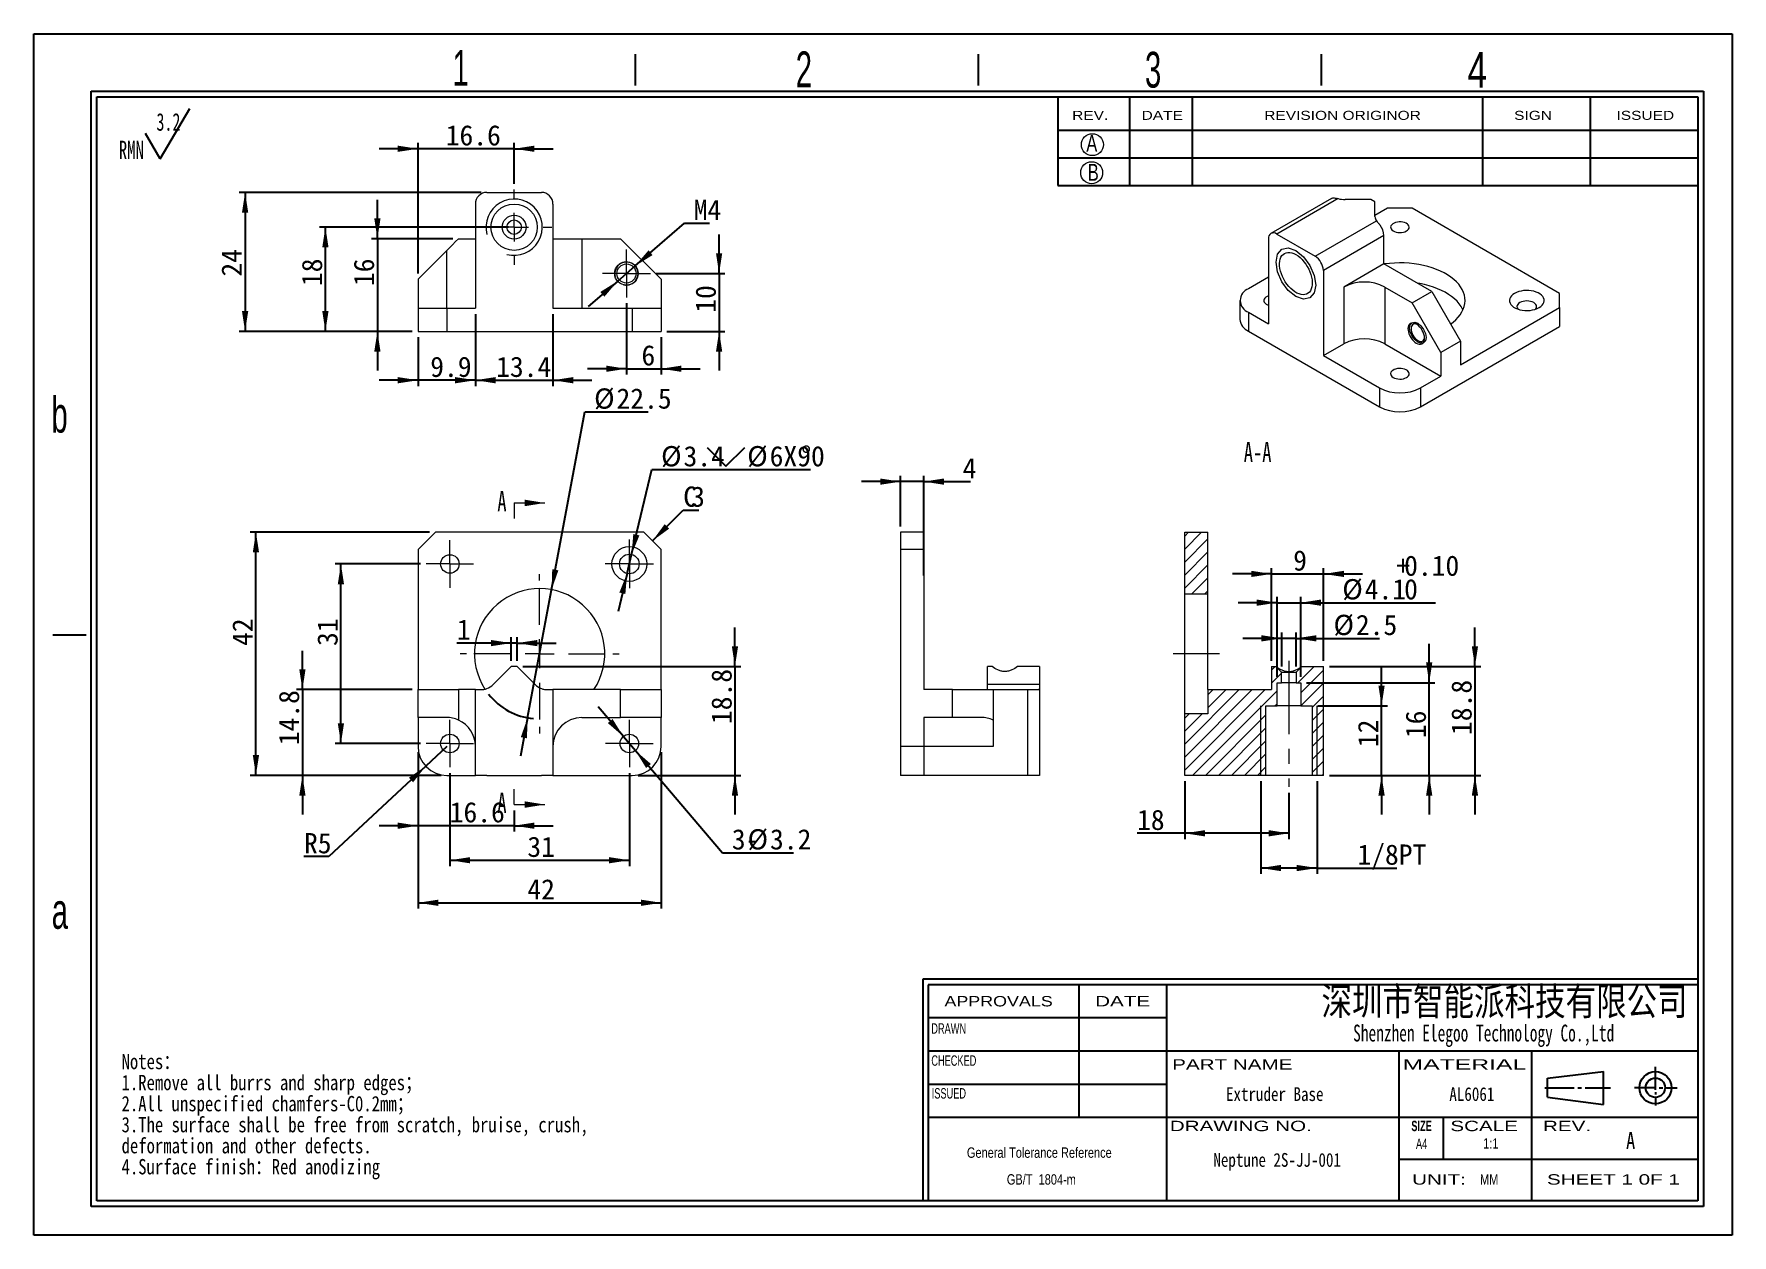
# Model space of a CAD drawing. Header units: millimetres. Extents: x 2 to 295, y 1 to 209.
import ezdxf

# ---------------------------------------------------------------- set-up
doc = ezdxf.new("R2010")
doc.units = ezdxf.units.MM
doc.linetypes.add('CENTER', pattern=[10.16, 6.35, -1.27, 1.27, -1.27])
doc.linetypes.add('CENTERX2', pattern=[20.32, 12.7, -2.54, 2.54, -2.54])
doc.layers.add('DIM', color=5, linetype='Continuous')
doc.layers.add('SLD-0', color=179, linetype='Continuous')
doc.layers.add('中心线', color=1, linetype='CENTER', lineweight=15)
doc.styles.add('SLDTEXTSTYLE0', font='SIMSUN.TTC', dxfattribs={"width": 0.8})
doc.styles.add('SLDTEXTSTYLE1', font='ARIAL.TTF', dxfattribs={"width": 0.7584})
doc.styles.add('SLDTEXTSTYLE10', font='ARIAL.TTF', dxfattribs={"width": 1.2324})
doc.styles.add('SLDTEXTSTYLE11', font='ARIAL.TTF', dxfattribs={"width": 1.7064})
doc.styles.add('SLDTEXTSTYLE12', font='SIMKAI.TTF', dxfattribs={"width": 0.67})
doc.styles.add('SLDTEXTSTYLE13', font='SIMSUN.TTC', dxfattribs={"width": 0.8, "bigfont": 'bigfont'})
doc.styles.add('SLDTEXTSTYLE14', font='SIMSUN.TTC')
doc.styles.add('SLDTEXTSTYLE15', font='仿宋_GB2312', dxfattribs={"width": 0.67})
doc.styles.add('SLDTEXTSTYLE2', font='SIMSUN.TTC', dxfattribs={"width": 0.8})
doc.styles.add('SLDTEXTSTYLE3', font='SIMSUN.TTC', dxfattribs={"width": 0.8, "bigfont": 'bigfont'})
doc.styles.add('SLDTEXTSTYLE4', font='SIMSUN.TTC', dxfattribs={"width": 0.67})
doc.styles.add('SLDTEXTSTYLE5', font='ARIAL.TTF', dxfattribs={"width": 0.63516})
doc.styles.add('SLDTEXTSTYLE6', font='GOTHIC.TTF', dxfattribs={"width": 0.7304})
doc.styles.add('SLDTEXTSTYLE7', font='GOTHIC.TTF', dxfattribs={"width": 0.61171})
doc.styles.add('SLDTEXTSTYLE8', font='ARIALBD.TTF', dxfattribs={"width": 0.63516})
doc.styles.add('SLDTEXTSTYLE9', font='ARIAL.TTF', dxfattribs={"width": 1.422})
doc.dimstyles.new('SLDDIMSTYLE0', dxfattribs={"dimtxt": 3.5, "dimasz": 3.5, "dimexe": 0, "dimexo": 0.0625, "dimgap": 0.875, "dimtad": 2, "dimrnd": 1e-09, "dimzin": 12, "dimdsep": 46, "dimtxsty": 'SLDTEXTSTYLE4', "dimsah": 1, "dimcen": 0.09, "dimadec": 0, "dimazin": 3, "dimtfac": 1, "dimtmove": 0, "dimatfit": 0, "dimfxl": 0, "dimfrac": 2, "dimtolj": 1, "dimtzin": 12, "dimarcsym": 0})
doc.dimstyles.new('SLDDIMSTYLE1', dxfattribs={"dimtxt": 3.5, "dimasz": 3.5, "dimexe": 0, "dimexo": 0.0625, "dimgap": 0.875, "dimtad": 2, "dimrnd": 1e-09, "dimzin": 12, "dimdsep": 46, "dimtxsty": 'SLDTEXTSTYLE4', "dimsah": 1, "dimcen": 0.09, "dimadec": 0, "dimazin": 3, "dimtfac": 1, "dimtofl": 0, "dimtmove": 0, "dimatfit": 3, "dimfxl": 0, "dimfrac": 2, "dimtolj": 1, "dimtzin": 12, "dimarcsym": 0})
doc.dimstyles.new('SLDDIMSTYLE2', dxfattribs={"dimtxt": 3.5, "dimasz": 3.5, "dimexe": 0, "dimexo": 0.0625, "dimgap": 0.875, "dimtad": 0, "dimtih": 1, "dimtoh": 1, "dimrnd": 1e-09, "dimzin": 12, "dimdsep": 46, "dimtxsty": 'SLDTEXTSTYLE4', "dimsah": 1, "dimcen": 0, "dimadec": 0, "dimazin": 3, "dimtfac": 1, "dimtmove": 0, "dimatfit": 3, "dimfxl": 0, "dimfrac": 2, "dimtolj": 1, "dimtzin": 12, "dimarcsym": 0})
doc.dimstyles.new('SLDDIMSTYLE3', dxfattribs={"dimtxt": 3.5, "dimasz": 3.5, "dimexe": 0, "dimexo": 0.0625, "dimgap": 0.875, "dimtad": 0, "dimtih": 1, "dimtoh": 1, "dimrnd": 1e-09, "dimzin": 12, "dimdsep": 46, "dimtxsty": 'SLDTEXTSTYLE4', "dimsah": 1, "dimcen": 0, "dimadec": 0, "dimazin": 3, "dimtfac": 1, "dimtofl": 0, "dimtmove": 0, "dimatfit": 3, "dimfxl": 0, "dimfrac": 2, "dimtolj": 1, "dimtzin": 12, "dimarcsym": 0})
doc.dimstyles.new('SLDDIMSTYLE4', dxfattribs={"dimtxt": 3.5, "dimasz": 3.5, "dimexe": 0, "dimexo": 0.0625, "dimgap": 0.875, "dimtad": 0, "dimtih": 1, "dimtoh": 1, "dimrnd": 1e-09, "dimzin": 12, "dimdsep": 46, "dimtxsty": 'SLDTEXTSTYLE4', "dimsah": 1, "dimcen": 0, "dimadec": 0, "dimazin": 3, "dimtfac": 1, "dimtmove": 0, "dimatfit": 3, "dimfxl": 0, "dimfrac": 2, "dimtolj": 1, "dimtzin": 12, "dimarcsym": 0})
doc.dimstyles.new('SLDDIMSTYLE5', dxfattribs={"dimtxt": 3.5, "dimasz": 3.5, "dimexe": 0, "dimexo": 0.0625, "dimgap": 0.875, "dimtad": 2, "dimrnd": 1e-09, "dimzin": 12, "dimdsep": 46, "dimtxsty": 'SLDTEXTSTYLE4', "dimsah": 1, "dimcen": 0.09, "dimadec": 0, "dimazin": 3, "dimtol": 1, "dimtp": 0.1, "dimtfac": 1, "dimtmove": 0, "dimatfit": 0, "dimfxl": 0, "dimfrac": 2, "dimtolj": 1, "dimtzin": 0, "dimarcsym": 0})
doc.dimstyles.new('SLDDIMSTYLE6', dxfattribs={"dimtxt": 3.5, "dimasz": 3.5, "dimexe": 0, "dimexo": 0.0625, "dimgap": 0.875, "dimtad": 2, "dimdec": 6, "dimrnd": 1e-09, "dimzin": 12, "dimdsep": 46, "dimtxsty": 'SLDTEXTSTYLE4', "dimsah": 1, "dimcen": 0.09, "dimadec": 0, "dimazin": 3, "dimtfac": 1, "dimtofl": 0, "dimtmove": 0, "dimatfit": 3, "dimfxl": 0, "dimfrac": 2, "dimtolj": 1, "dimtzin": 12, "dimarcsym": 0})

msp = doc.modelspace()

# ---------------------------------------------------------------- texts
at = {"color": 7, "linetype": 'Continuous', "lineweight": 0, "insert": (213.1631661, 138.246884), "char_height": 3.5, "attachment_point": 2, "style": 'SLDTEXTSTYLE15'}
msp.add_mtext('A-A', dxfattribs=at)
at = {"color": 7, "linetype": 'Continuous', "char_height": 3.5, "attachment_point": 1, "style": 'SLDTEXTSTYLE15'}
for insert in [(81.8465903, 129.735423), (81.8465903, 77.655423)]:
    msp.add_mtext('A', dxfattribs=dict(at, insert=insert))
at = {"layer": 'SLD-0'}
for s, insert, char_height, attachment_point, style in [('1', (74.110982, 205.8988232), 6.1720226, 1, 'SLDTEXTSTYLE7'), ('2', (133.3880634, 205.6552011), 6.1720226, 1, 'SLDTEXTSTYLE7'), ('3', (193.7066497, 205.5931418), 6.1720226, 1, 'SLDTEXTSTYLE7'), ('4', (249.440535, 205.5869489), 6.1720226, 1, 'SLDTEXTSTYLE6'), ('A', (183.5778427, 191.2521527), 2.9034374, 1, 'SLDTEXTSTYLE6'), ('B', (183.8318935, 186.2371527), 2.9034374, 1, 'SLDTEXTSTYLE6'), ('b', (4.8346433, 146.0194147), 6.1720226, 1, 'SLDTEXTSTYLE7'), ('a', (4.8797936, 60.3510804), 6.1720226, 1, 'SLDTEXTSTYLE7'), ('\\M+1905B圳\\M+18E73\\M+19271\\M+1945C\\M+19468\\M+189C8\\M+18B5A\\M+1974C\\M+18CC0\\M+18CF6\\M+18E69', (255.8109483, 44.0665877), 4.828080406, 2, 'SLDTEXTSTYLE13'), ('Extruder Base', (216.1213447, 26.8208681), 2.38125, 2, 'SLDTEXTSTYLE0'), ('AL6061', (250.1676944, 26.8208681), 2.38125, 2, 'SLDTEXTSTYLE0'), ('A', (276.8045437, 19.0595181), 2.9104167, 1, 'SLDTEXTSTYLE2'), ('Neptune 2S-JJ-001', (216.5427163, 15.4548076), 2.38125, 2, 'SLDTEXTSTYLE0')]:
    msp.add_mtext(s, dxfattribs=dict(at, insert=insert, char_height=char_height, attachment_point=attachment_point, style=style))
at = {"layer": 'SLD-0', "color": 179}
for s, insert, char_height, attachment_point, style in [('REV.', (181.1288277, 195.4000647), 1.55363318, 1, 'SLDTEXTSTYLE10'), ('DATE', (193.1264714, 195.4000647), 1.55363318, 1, 'SLDTEXTSTYLE10'), ('REVISION ORIGINOR', (214.3081583, 195.4000647), 1.553633181, 1, 'SLDTEXTSTYLE10'), ('SIGN', (257.4663777, 195.4000647), 1.55363318, 1, 'SLDTEXTSTYLE10'), ('ISSUED', (275.1481308, 195.4000647), 1.55363318, 1, 'SLDTEXTSTYLE10'), ('APPROVALS', (168.4265589, 42.5627029), 1.79265367, 2, 'SLDTEXTSTYLE10'), ('DATE', (189.8495885, 42.5627029), 1.79265367, 2, 'SLDTEXTSTYLE9'), ('DRAWN', (159.8036383, 37.8528643), 1.79265367, 2, 'SLDTEXTSTYLE5'), ('Shenzhen Elegoo Technology Co.,Ltd', (252.211396, 37.6232672), 2.910416667, 2, 'SLDTEXTSTYLE12'), ('CHECKED', (160.6956544, 32.3147122), 1.79265367, 2, 'SLDTEXTSTYLE5'), ('PART NAME', (208.7939441, 31.6454271), 1.79265367, 2, 'SLDTEXTSTYLE9'), ('MATERIAL', (248.8801583, 31.6454271), 1.79265367, 2, 'SLDTEXTSTYLE11'), ('ISSUED', (159.8369705, 26.6544192), 1.79265367, 2, 'SLDTEXTSTYLE5'), ('DRAWING NO.', (210.2679943, 21.0215572), 1.79265367, 2, 'SLDTEXTSTYLE9'), ('SIZE', (241.4788864, 21.0215572), 1.79265367, 2, 'SLDTEXTSTYLE8'), ('SCALE', (252.2889383, 21.0215572), 1.79265367, 2, 'SLDTEXTSTYLE9'), ('REV.', (266.6101516, 21.0215572), 1.79265367, 2, 'SLDTEXTSTYLE9'), ('A4', (241.4898104, 17.9531312), 1.79265367, 2, 'SLDTEXTSTYLE5'), ('1:1', (253.4513885, 18.0052018), 1.79265367, 2, 'SLDTEXTSTYLE1'), ('UNIT:', (244.4986948, 11.7906996), 1.79265367, 2, 'SLDTEXTSTYLE9'), ('MM', (253.160862, 11.7906996), 1.79265367, 2, 'SLDTEXTSTYLE1'), ('SHEET 1 0F 1', (274.6199668, 11.7906996), 1.79265367, 2, 'SLDTEXTSTYLE9')]:
    msp.add_mtext(s, dxfattribs=dict(at, insert=insert, char_height=char_height, attachment_point=attachment_point, style=style))

# ---------------------------------------------------------------- blocks, each defined once
blk = doc.blocks.new('SW_NOTE_0')
at = {"layer": 'SLD-0', "color": 0, "char_height": 2.6458, "attachment_point": 1}
for s, insert, style in [('Notes\\M+18146', (0, 3.08), 'SLDTEXTSTYLE3'), ('1.Remove all burrs and sharp edges\\M+18147', (0, -0.55), 'SLDTEXTSTYLE3'), ('2.All unspecified chamfers-C0.2mm\\M+18147', (0, -4.19), 'SLDTEXTSTYLE3'), ('3.The surface shall be free from scratch, bruise, crush, ', (0, -7.82), 'SLDTEXTSTYLE2'), ('deformation and other defects.', (0, -11.45), 'SLDTEXTSTYLE2'), ('4.Surface finish\\M+18146Red anodizing', (0, -15.08), 'SLDTEXTSTYLE3')]:
    blk.add_mtext(s, dxfattribs=dict(at, insert=insert, style=style))
blk = doc.blocks.new('SW_NOTE_1')
at = {"layer": 'SLD-0', "color": 0}
for q in [(12.27, 9.26), (4.6, 4.92)]:
    blk.add_line((7.16, 0.59), q, dxfattribs=at)
at = {"layer": 'SLD-0', "color": 0, "attachment_point": 1, "style": 'SLDTEXTSTYLE4'}
for s, insert, char_height in [('3.2', (6.5, 8.45), 3.032), ('RMN', (0, 3.69), 3.175)]:
    blk.add_mtext(s, dxfattribs=dict(at, insert=insert, char_height=char_height))
blk = doc.blocks.new('SW_NOTE_2')
at = {"layer": 'SLD-0', "color": 0, "char_height": 1.7927, "attachment_point": 2, "style": 'SLDTEXTSTYLE1'}
for s, insert in [('General Tolerance Reference ', (13.02, 2.31)), (' GB/T  1804-m', (13.11, -2.32))]:
    blk.add_mtext(s, dxfattribs=dict(at, insert=insert))
blk = doc.blocks.new('_D')
at = {"layer": 'DIM'}
for p, q in [((68.15, 84.66), (68.15, 70.97)), ((84.75, 74.62), (84.75, 70.97)), ((68.15, 71.97), (61.42, 71.97)), ((84.75, 71.97), (68.15, 71.97)), ((84.75, 71.97), (91.48, 71.97))]:
    blk.add_line(p, q, dxfattribs=at)
for points in [[(68.15, 71.97), (64.65, 72.51), (64.65, 71.43)], [(84.75, 71.97), (88.25, 71.43), (88.25, 72.51)]]:
    blk.add_solid(points, dxfattribs=at)
at = {"layer": 'DIM', "insert": (73.62, 76.05), "char_height": 3.5, "attachment_point": 1, "style": 'SLDTEXTSTYLE14'}
blk.add_mtext('16.6', dxfattribs=at)
blk = doc.blocks.new('_D_1')
at = {"layer": 'DIM'}
for p, q in [((68.55, 117.16), (53.83, 117.16)), ((54.83, 86.16), (54.83, 117.16)), ((68.55, 86.16), (53.83, 86.16))]:
    blk.add_line(p, q, dxfattribs=at)
for points in [[(54.83, 117.16), (54.29, 113.66), (55.37, 113.66)], [(54.83, 86.16), (55.37, 89.66), (54.29, 89.66)]]:
    blk.add_solid(points, dxfattribs=at)
at = {"layer": 'DIM', "insert": (50.76, 103), "char_height": 3.5, "attachment_point": 1, "rotation": 90, "style": 'SLDTEXTSTYLE14'}
blk.add_mtext('31', dxfattribs=at)
blk = doc.blocks.new('_D_2')
at = {"layer": 'DIM'}
for p, q in [((70.15, 122.66), (39.15, 122.66)), ((40.15, 80.66), (40.15, 122.66)), ((72.15, 80.66), (39.15, 80.66))]:
    blk.add_line(p, q, dxfattribs=at)
for points in [[(40.15, 122.66), (39.61, 119.16), (40.69, 119.16)], [(40.15, 80.66), (40.69, 84.16), (39.61, 84.16)]]:
    blk.add_solid(points, dxfattribs=at)
at = {"layer": 'DIM', "insert": (36.08, 103), "char_height": 3.5, "attachment_point": 1, "rotation": 90, "style": 'SLDTEXTSTYLE14'}
blk.add_mtext('42', dxfattribs=at)
blk = doc.blocks.new('_D_3')
at = {"layer": 'DIM'}
for p, q in [((68.15, 84.66), (68.15, 57.66)), ((110.15, 84.66), (110.15, 57.66)), ((68.15, 58.66), (110.15, 58.66))]:
    blk.add_line(p, q, dxfattribs=at)
for points in [[(68.15, 58.66), (71.65, 58.12), (71.65, 59.2)], [(110.15, 58.66), (106.65, 59.2), (106.65, 58.12)]]:
    blk.add_solid(points, dxfattribs=at)
at = {"layer": 'DIM', "insert": (87.03, 62.73), "char_height": 3.5, "attachment_point": 1, "style": 'SLDTEXTSTYLE14'}
blk.add_mtext('42', dxfattribs=at)
blk = doc.blocks.new('_D_4')
at = {"layer": 'DIM'}
for p, q in [((48.18, 95.46), (48.18, 102.19)), ((67.15, 95.46), (47.18, 95.46)), ((48.18, 95.46), (48.18, 80.66)), ((72.15, 80.66), (47.18, 80.66)), ((48.18, 80.66), (48.18, 73.93))]:
    blk.add_line(p, q, dxfattribs=at)
for points in [[(48.18, 95.46), (48.72, 98.96), (47.64, 98.96)], [(48.18, 80.66), (47.64, 77.16), (48.72, 77.16)]]:
    blk.add_solid(points, dxfattribs=at)
at = {"layer": 'DIM', "insert": (44.11, 85.86), "char_height": 3.5, "attachment_point": 1, "rotation": 90, "style": 'SLDTEXTSTYLE14'}
blk.add_mtext('14.8', dxfattribs=at)
blk = doc.blocks.new('_D_5')
at = {"layer": 'DIM'}
for p, q in [((91.22, 112.72), (96.97, 143.41)), ((96.97, 143.41), (107.87, 143.41)), ((87.08, 90.6), (91.22, 112.72)), ((87.08, 90.6), (85.84, 83.99))]:
    blk.add_line(p, q, dxfattribs=at)
blk.add_arc((89.15, 101.66), 11.25, 218.5229, 264.4704, dxfattribs=at)
for points in [[(91.22, 112.72), (92.39, 116.06), (91.33, 116.26)], [(87.08, 90.6), (85.9, 87.26), (86.96, 87.06)]]:
    blk.add_solid(points, dxfattribs=at)
at = {"layer": 'DIM', "char_height": 3.5, "attachment_point": 1, "style": 'SLDTEXTSTYLE14'}
for s, insert in [('%%c', (98.56, 147.48)), ('22.5', (102.43, 147.48))]:
    blk.add_mtext(s, dxfattribs=dict(at, insert=insert))
blk = doc.blocks.new('SW_CHAMFER_DIMENSION_0')
at = {"layer": 'DIM', "color": 0}
for p, q in [((-5.31, -5.31), (0, 0)), ((0, 0), (2.72, 0))]:
    blk.add_line(p, q, dxfattribs=at)
blk.add_solid([(-5.31, -5.31), (-2.45, -3.22), (-3.22, -2.45)], dxfattribs=at)
at = {"layer": 'DIM', "color": 0, "char_height": 3.5, "attachment_point": 1, "style": 'SLDTEXTSTYLE14'}
for s, insert in [('C', (0, 4.07)), ('3', (1.36, 4.07))]:
    blk.add_mtext(s, dxfattribs=dict(at, insert=insert))
blk = doc.blocks.new('_D_6')
at = {"layer": 'DIM'}
for p, q in [((73.65, 81.06), (73.65, 65.01)), ((104.65, 81.06), (104.65, 65.01)), ((73.65, 66.01), (104.65, 66.01))]:
    blk.add_line(p, q, dxfattribs=at)
for points in [[(73.65, 66.01), (77.15, 65.47), (77.15, 66.54)], [(104.65, 66.01), (101.15, 66.54), (101.15, 65.47)]]:
    blk.add_solid(points, dxfattribs=at)
at = {"layer": 'DIM', "insert": (87.03, 70.08), "char_height": 3.5, "attachment_point": 1, "style": 'SLDTEXTSTYLE14'}
blk.add_mtext('31', dxfattribs=at)
blk = doc.blocks.new('_D_7')
at = {"layer": 'DIM'}
for p, q in [((73.15, 85.66), (69.49, 82.25)), ((69.49, 82.25), (52.76, 66.63)), ((52.76, 66.63), (48.45, 66.63))]:
    blk.add_line(p, q, dxfattribs=at)
blk.add_solid([(69.49, 82.25), (66.57, 80.25), (67.3, 79.47)], dxfattribs=at)
at = {"layer": 'DIM', "insert": (48.45, 70.7), "char_height": 3.5, "attachment_point": 1, "style": 'SLDTEXTSTYLE14'}
blk.add_mtext('R5', dxfattribs=at)
blk = doc.blocks.new('_D_8')
at = {"layer": 'DIM'}
for p, q in [((103.61, 87.38), (99.24, 92.49)), ((103.61, 87.38), (105.69, 84.94)), ((105.69, 84.94), (120.76, 67.3)), ((120.76, 67.3), (133.02, 67.3))]:
    blk.add_line(p, q, dxfattribs=at)
for points in [[(103.61, 87.38), (101.75, 90.39), (100.93, 89.69)], [(105.69, 84.94), (107.55, 81.93), (108.37, 82.63)]]:
    blk.add_solid(points, dxfattribs=at)
at = {"layer": 'DIM', "char_height": 3.5, "attachment_point": 1, "style": 'SLDTEXTSTYLE14'}
for s, insert in [('3-', (122.35, 71.37)), ('%%c', (125.07, 71.37)), ('3.2', (128.94, 71.37))]:
    blk.add_mtext(s, dxfattribs=dict(at, insert=insert))
blk = doc.blocks.new('SW_SYMBOL_HOLE_SINK')
at = {"layer": 'DIM', "color": 0}
for p, q in [((0, 875), (800, 75)), ((800, 75), (1600, 875))]:
    blk.add_line(p, q, dxfattribs=at)
blk = doc.blocks.new('_D_9')
at = {"layer": 'DIM'}
for p, q in [((105.04, 118.81), (108.54, 133.45)), ((108.54, 133.45), (135.95, 133.45)), ((104.25, 115.51), (105.04, 118.81)), ((104.25, 115.51), (102.69, 108.96))]:
    blk.add_line(p, q, dxfattribs=at)
for points in [[(105.04, 118.81), (106.38, 122.09), (105.33, 122.34)], [(104.25, 115.51), (102.92, 112.23), (103.96, 111.98)]]:
    blk.add_solid(points, dxfattribs=at)
at = {"layer": 'DIM', "xscale": 0.004072727272727273, "yscale": 0.004072727272727273, "zscale": 0.004072727272727273}
blk.add_blockref('SW_SYMBOL_HOLE_SINK', (118.08, 133.73), dxfattribs=at)
at = {"layer": 'DIM', "char_height": 3.5, "attachment_point": 1, "style": 'SLDTEXTSTYLE14'}
for s, insert in [('%%c', (110.13, 137.52)), ('3.4', (114, 137.52)), ('%%c', (125.01, 137.52)), ('6X90', (128.88, 137.52)), ('%%d', (134.32, 137.52))]:
    blk.add_mtext(s, dxfattribs=dict(at, insert=insert))
blk = doc.blocks.new('_D_10')
at = {"layer": 'DIM', "color": 5}
for p, q in [((84.25, 103.5), (74.85, 103.5)), ((84.25, 100.46), (84.25, 104.5)), ((85.25, 103.5), (84.25, 103.5)), ((85.25, 100.46), (85.25, 104.5)), ((85.25, 103.5), (91.98, 103.5))]:
    blk.add_line(p, q, dxfattribs=at)
for points in [[(84.25, 103.5), (80.75, 104.04), (80.75, 102.96)], [(85.25, 103.5), (88.75, 102.96), (88.75, 104.04)]]:
    blk.add_solid(points, dxfattribs=at)
at = {"layer": 'DIM', "color": 5, "insert": (74.85, 107.57), "char_height": 3.5, "attachment_point": 1, "style": 'SLDTEXTSTYLE14'}
blk.add_mtext('1', dxfattribs=at)
blk = doc.blocks.new('_D_11')
at = {"layer": 'DIM', "color": 5}
for p, q in [((122.89, 99.46), (122.89, 106.19)), ((86.25, 99.46), (123.89, 99.46)), ((122.89, 99.46), (122.89, 80.66)), ((106.15, 80.66), (123.89, 80.66)), ((122.89, 80.66), (122.89, 73.93))]:
    blk.add_line(p, q, dxfattribs=at)
for points in [[(122.89, 99.46), (123.43, 102.96), (122.35, 102.96)], [(122.89, 80.66), (122.35, 77.16), (123.43, 77.16)]]:
    blk.add_solid(points, dxfattribs=at)
at = {"layer": 'DIM', "color": 5, "insert": (118.82, 89.52), "char_height": 3.5, "attachment_point": 1, "rotation": 90, "style": 'SLDTEXTSTYLE14'}
blk.add_mtext('18.8', dxfattribs=at)
blk = doc.blocks.new('SW_CENTERMARKSYMBOL_0')
at = {"layer": '中心线', "color": 0}
for p, q in [((0, 2.5), (0, 4.1)), ((-2.5, 0), (-4.1, 0)), ((0, 0), (-2.5, 0)), ((0, 0), (0, 2.5)), ((0, 0), (0, -2.5)), ((0, 0), (2.5, 0)), ((2.5, 0), (4.1, 0)), ((0, -2.5), (0, -4.1))]:
    blk.add_line(p, q, dxfattribs=at)
blk = doc.blocks.new('SW_CENTERMARKSYMBOL_1')
at = {"layer": '中心线', "color": 0}
for p, q in [((0, 2.5), (0, 4.1)), ((-2.5, 0), (-4.1, 0)), ((0, 0), (-2.5, 0)), ((0, 0), (0, 2.5)), ((0, 0), (0, -2.5)), ((0, 0), (2.5, 0)), ((2.5, 0), (4.1, 0)), ((0, -2.5), (0, -4.1))]:
    blk.add_line(p, q, dxfattribs=at)
blk = doc.blocks.new('SW_CENTERMARKSYMBOL_2')
at = {"layer": '中心线', "color": 0}
for p, q in [((0, 2.5), (0, 4.1)), ((-2.5, 0), (-4.1, 0)), ((0, 0), (-2.5, 0)), ((0, 0), (0, 2.5)), ((0, 0), (0, -2.5)), ((0, 0), (2.5, 0)), ((2.5, 0), (4.1, 0)), ((0, -2.5), (0, -4.1))]:
    blk.add_line(p, q, dxfattribs=at)
blk = doc.blocks.new('SW_CENTERMARKSYMBOL_3')
at = {"layer": '中心线', "color": 0}
for p, q in [((0, 2.5), (0, 4.2)), ((-2.5, 0), (-4.2, 0)), ((0, 0), (-2.5, 0)), ((0, 0), (0, 2.5)), ((0, 0), (0, -2.5)), ((0, 0), (2.5, 0)), ((2.5, 0), (4.2, 0)), ((0, -2.5), (0, -4.2))]:
    blk.add_line(p, q, dxfattribs=at)
blk = doc.blocks.new('SW_CENTERMARKSYMBOL_4')
at = {"layer": '中心线', "color": 0}
for p, q in [((0, 5), (0, 13.75)), ((-5, 0), (-13.75, 0)), ((0, 0), (-2.5, 0)), ((0, 0), (0, 2.5)), ((0, 0), (0, -2.5)), ((0, 0), (2.5, 0)), ((5, 0), (13.75, 0)), ((0, -5), (0, -13.75))]:
    blk.add_line(p, q, dxfattribs=at)
blk = doc.blocks.new('_D_12')
at = {"layer": 'DIM'}
for p, q in [((83.75, 175.32), (51.15, 175.32)), ((52.15, 157.32), (52.15, 175.32)), ((67.15, 157.32), (51.15, 157.32))]:
    blk.add_line(p, q, dxfattribs=at)
for points in [[(52.15, 175.32), (51.61, 171.82), (52.69, 171.82)], [(52.15, 157.32), (52.69, 160.82), (51.61, 160.82)]]:
    blk.add_solid(points, dxfattribs=at)
at = {"layer": 'DIM', "insert": (48.08, 165.14), "char_height": 3.5, "attachment_point": 1, "rotation": 90, "style": 'SLDTEXTSTYLE14'}
blk.add_mtext('18', dxfattribs=at)
blk = doc.blocks.new('_D_13')
at = {"layer": 'DIM'}
for p, q in [((68.15, 188.85), (61.42, 188.85)), ((68.15, 167.32), (68.15, 189.85)), ((84.75, 188.85), (68.15, 188.85)), ((84.75, 182.82), (84.75, 189.85)), ((84.75, 188.85), (91.48, 188.85))]:
    blk.add_line(p, q, dxfattribs=at)
for points in [[(68.15, 188.85), (64.65, 189.39), (64.65, 188.32)], [(84.75, 188.85), (88.25, 188.32), (88.25, 189.39)]]:
    blk.add_solid(points, dxfattribs=at)
at = {"layer": 'DIM', "insert": (72.93, 192.93), "char_height": 3.5, "attachment_point": 1, "style": 'SLDTEXTSTYLE14'}
blk.add_mtext('16.6', dxfattribs=at)
blk = doc.blocks.new('_D_14')
at = {"layer": 'DIM'}
for p, q in [((78.05, 160.32), (78.05, 147.89)), ((68.15, 156.32), (68.15, 147.89)), ((68.15, 148.89), (61.42, 148.89)), ((78.05, 148.89), (68.15, 148.89)), ((78.05, 148.89), (84.78, 148.89))]:
    blk.add_line(p, q, dxfattribs=at)
for points in [[(68.15, 148.89), (64.65, 149.43), (64.65, 148.35)], [(78.05, 148.89), (81.55, 148.35), (81.55, 149.43)]]:
    blk.add_solid(points, dxfattribs=at)
at = {"layer": 'DIM', "insert": (70.26, 152.96), "char_height": 3.5, "attachment_point": 1, "style": 'SLDTEXTSTYLE14'}
blk.add_mtext('9.9', dxfattribs=at)
blk = doc.blocks.new('_D_15')
at = {"layer": 'DIM'}
for p, q in [((78.05, 160.32), (78.05, 147.89)), ((91.45, 160.32), (91.45, 147.89)), ((78.05, 148.89), (71.32, 148.89)), ((78.05, 148.89), (91.45, 148.89)), ((91.45, 148.89), (98.18, 148.89))]:
    blk.add_line(p, q, dxfattribs=at)
for points in [[(78.05, 148.89), (74.55, 149.43), (74.55, 148.35)], [(91.45, 148.89), (94.95, 148.35), (94.95, 149.43)]]:
    blk.add_solid(points, dxfattribs=at)
at = {"layer": 'DIM', "insert": (81.64, 152.96), "char_height": 3.5, "attachment_point": 1, "style": 'SLDTEXTSTYLE14'}
blk.add_mtext('13.4', dxfattribs=at)
blk = doc.blocks.new('_D_16')
at = {"layer": 'DIM'}
for p, q in [((104.15, 162.17), (104.15, 149.87)), ((110.15, 156.32), (110.15, 149.87)), ((104.15, 150.87), (97.42, 150.87)), ((104.15, 150.87), (110.15, 150.87)), ((110.15, 150.87), (116.88, 150.87))]:
    blk.add_line(p, q, dxfattribs=at)
for points in [[(104.15, 150.87), (100.65, 151.41), (100.65, 150.33)], [(110.15, 150.87), (113.65, 150.33), (113.65, 151.41)]]:
    blk.add_solid(points, dxfattribs=at)
at = {"layer": 'DIM', "insert": (106.74, 154.94), "char_height": 3.5, "attachment_point": 1, "style": 'SLDTEXTSTYLE14'}
blk.add_mtext('6', dxfattribs=at)
blk = doc.blocks.new('_D_17')
at = {"layer": 'DIM'}
for p, q in [((120.15, 167.32), (120.15, 174.05)), ((109.3, 167.32), (121.15, 167.32)), ((120.15, 167.32), (120.15, 157.32)), ((111.15, 157.32), (121.15, 157.32)), ((120.15, 157.32), (120.15, 150.58))]:
    blk.add_line(p, q, dxfattribs=at)
for points in [[(120.15, 167.32), (120.69, 170.82), (119.61, 170.82)], [(120.15, 157.32), (119.61, 153.82), (120.69, 153.82)]]:
    blk.add_solid(points, dxfattribs=at)
at = {"layer": 'DIM', "insert": (116.08, 160.54), "char_height": 3.5, "attachment_point": 1, "rotation": 90, "style": 'SLDTEXTSTYLE14'}
blk.add_mtext('10', dxfattribs=at)
blk = doc.blocks.new('_D_18')
at = {"layer": 'DIM'}
for p, q in [((61.13, 173.32), (61.13, 180.05)), ((74.15, 173.32), (60.13, 173.32)), ((61.13, 173.32), (61.13, 157.32)), ((67.15, 157.32), (60.13, 157.32)), ((61.13, 157.32), (61.13, 150.58))]:
    blk.add_line(p, q, dxfattribs=at)
for points in [[(61.13, 173.32), (61.67, 176.82), (60.59, 176.82)], [(61.13, 157.32), (60.59, 153.82), (61.67, 153.82)]]:
    blk.add_solid(points, dxfattribs=at)
at = {"layer": 'DIM', "insert": (57.05, 165.14), "char_height": 3.5, "attachment_point": 1, "rotation": 90, "style": 'SLDTEXTSTYLE14'}
blk.add_mtext('16', dxfattribs=at)
blk = doc.blocks.new('_D_19')
at = {"layer": 'DIM'}
for p, q in [((105.66, 168.62), (114.18, 175.98)), ((114.18, 175.98), (118.49, 175.98)), ((102.64, 166.01), (105.66, 168.62)), ((102.64, 166.01), (97.54, 161.61))]:
    blk.add_line(p, q, dxfattribs=at)
for points in [[(105.66, 168.62), (108.66, 170.5), (107.96, 171.32)], [(102.64, 166.01), (99.64, 164.13), (100.34, 163.31)]]:
    blk.add_solid(points, dxfattribs=at)
at = {"layer": 'DIM', "insert": (115.76, 180.05), "char_height": 3.5, "attachment_point": 1, "style": 'SLDTEXTSTYLE14'}
blk.add_mtext('M4', dxfattribs=at)
blk = doc.blocks.new('_D_20')
at = {"layer": 'DIM', "color": 5}
for p, q in [((79.05, 181.32), (37.28, 181.32)), ((38.28, 181.32), (38.28, 157.32)), ((67.15, 157.32), (37.28, 157.32))]:
    blk.add_line(p, q, dxfattribs=at)
for points in [[(38.28, 181.32), (37.74, 177.82), (38.82, 177.82)], [(38.28, 157.32), (38.82, 160.82), (37.74, 160.82)]]:
    blk.add_solid(points, dxfattribs=at)
at = {"layer": 'DIM', "color": 5, "insert": (34.2, 166.78), "char_height": 3.5, "attachment_point": 1, "rotation": 90, "style": 'SLDTEXTSTYLE14'}
blk.add_mtext('24', dxfattribs=at)
blk = doc.blocks.new('SW_CENTERMARKSYMBOL_5')
at = {"layer": '中心线', "color": 0}
for p, q in [((0, 5), (0, 6.5)), ((-5, 0), (-6.5, 0)), ((0, 0), (-2.5, 0)), ((0, 0), (0, 2.5)), ((0, 0), (0, -2.5)), ((0, 0), (2.5, 0)), ((5, 0), (6.5, 0)), ((0, -5), (0, -6.5))]:
    blk.add_line(p, q, dxfattribs=at)
blk = doc.blocks.new('SW_CENTERMARKSYMBOL_6')
at = {"layer": '中心线', "color": 0}
for p, q in [((0, 2.5), (0, 4.15)), ((-2.5, 0), (-4.15, 0)), ((0, 0), (-2.5, 0)), ((0, 0), (0, 2.5)), ((0, 0), (0, -2.5)), ((0, 0), (2.5, 0)), ((2.5, 0), (4.15, 0)), ((0, -2.5), (0, -4.15))]:
    blk.add_line(p, q, dxfattribs=at)
blk = doc.blocks.new('_D_21')
at = {"layer": 'DIM'}
for p, q in [((151.49, 123.66), (151.49, 132.38)), ((155.49, 115.16), (155.49, 132.38)), ((151.49, 131.38), (144.76, 131.38)), ((155.49, 131.38), (151.49, 131.38)), ((155.49, 131.38), (163.58, 131.38))]:
    blk.add_line(p, q, dxfattribs=at)
for points in [[(151.49, 131.38), (147.99, 131.92), (147.99, 130.84)], [(155.49, 131.38), (158.99, 130.84), (158.99, 131.92)]]:
    blk.add_solid(points, dxfattribs=at)
at = {"layer": 'DIM', "insert": (162.22, 135.45), "char_height": 3.5, "attachment_point": 1, "style": 'SLDTEXTSTYLE14'}
blk.add_mtext('4', dxfattribs=at)
blk = doc.blocks.new('_D_22')
at = {"layer": 'DIM'}
for p, q in [((234.57, 92.66), (234.57, 99.39)), ((223.57, 92.66), (235.57, 92.66)), ((234.57, 80.66), (234.57, 92.66)), ((225.57, 80.66), (235.57, 80.66)), ((234.57, 80.66), (234.57, 73.93))]:
    blk.add_line(p, q, dxfattribs=at)
for points in [[(234.57, 92.66), (235.11, 96.16), (234.03, 96.16)], [(234.57, 80.66), (234.03, 77.16), (235.11, 77.16)]]:
    blk.add_solid(points, dxfattribs=at)
at = {"layer": 'DIM', "insert": (230.49, 85.53), "char_height": 3.5, "attachment_point": 1, "rotation": 90, "style": 'SLDTEXTSTYLE14'}
blk.add_mtext('12', dxfattribs=at)
blk = doc.blocks.new('_D_23')
at = {"layer": 'DIM'}
for p, q in [((242.8, 96.66), (242.8, 103.39)), ((221.62, 96.66), (243.8, 96.66)), ((242.8, 80.66), (242.8, 96.66)), ((225.57, 80.66), (243.8, 80.66)), ((242.8, 80.66), (242.8, 73.93))]:
    blk.add_line(p, q, dxfattribs=at)
for points in [[(242.8, 96.66), (243.34, 100.16), (242.26, 100.16)], [(242.8, 80.66), (242.26, 77.16), (243.34, 77.16)]]:
    blk.add_solid(points, dxfattribs=at)
at = {"layer": 'DIM', "insert": (238.73, 87.09), "char_height": 3.5, "attachment_point": 1, "rotation": 90, "style": 'SLDTEXTSTYLE14'}
blk.add_mtext('16', dxfattribs=at)
blk = doc.blocks.new('_D_24')
at = {"layer": 'DIM'}
for p, q in [((216.52, 97.66), (216.52, 111.48)), ((220.62, 97.66), (220.62, 111.48)), ((216.52, 110.48), (209.79, 110.48)), ((216.52, 110.48), (220.62, 110.48)), ((220.62, 110.48), (243.91, 110.48))]:
    blk.add_line(p, q, dxfattribs=at)
for points in [[(216.52, 110.48), (213.02, 111.02), (213.02, 109.94)], [(220.62, 110.48), (224.12, 109.94), (224.12, 111.02)]]:
    blk.add_solid(points, dxfattribs=at)
at = {"layer": 'DIM', "char_height": 3.5, "attachment_point": 1, "style": 'SLDTEXTSTYLE14'}
for s, insert in [('+', (237.11, 118.62)), ('0.10', (238.47, 118.62)), ('%%c', (227.79, 114.55)), ('4.1', (231.66, 114.55)), ('0', (238.47, 114.55))]:
    blk.add_mtext(s, dxfattribs=dict(at, insert=insert))
blk = doc.blocks.new('_D_25')
at = {"layer": 'DIM'}
for p, q in [((217.32, 104.32), (210.59, 104.32)), ((217.32, 99.46), (217.32, 105.32)), ((219.82, 104.32), (217.32, 104.32)), ((219.82, 99.46), (219.82, 105.32)), ((219.82, 104.32), (234.22, 104.32))]:
    blk.add_line(p, q, dxfattribs=at)
for points in [[(217.32, 104.32), (213.82, 104.86), (213.82, 103.78)], [(219.82, 104.32), (223.32, 103.78), (223.32, 104.86)]]:
    blk.add_solid(points, dxfattribs=at)
at = {"layer": 'DIM', "char_height": 3.5, "attachment_point": 1, "style": 'SLDTEXTSTYLE14'}
for s, insert in [('%%c', (226.27, 108.39)), ('2.5', (230.14, 108.39))]:
    blk.add_mtext(s, dxfattribs=dict(at, insert=insert))
blk = doc.blocks.new('_D_26')
at = {"layer": 'DIM'}
for p, q in [((250.7, 99.46), (250.7, 106.19)), ((225.57, 99.46), (251.7, 99.46)), ((250.7, 99.46), (250.7, 80.66)), ((225.57, 80.66), (251.7, 80.66)), ((250.7, 80.66), (250.7, 73.93))]:
    blk.add_line(p, q, dxfattribs=at)
for points in [[(250.7, 99.46), (251.24, 102.96), (250.16, 102.96)], [(250.7, 80.66), (250.16, 77.16), (251.24, 77.16)]]:
    blk.add_solid(points, dxfattribs=at)
at = {"layer": 'DIM', "insert": (246.63, 87.63), "char_height": 3.5, "attachment_point": 1, "rotation": 90, "style": 'SLDTEXTSTYLE14'}
blk.add_mtext('18.8', dxfattribs=at)
blk = doc.blocks.new('_D_27')
at = {"layer": 'DIM'}
for p, q in [((200.57, 79.66), (200.57, 69.66)), ((218.57, 77.66), (218.57, 69.66)), ((200.57, 70.66), (192.34, 70.66)), ((218.57, 70.66), (200.57, 70.66))]:
    blk.add_line(p, q, dxfattribs=at)
for points in [[(200.57, 70.66), (204.07, 70.12), (204.07, 71.2)], [(218.57, 70.66), (215.07, 71.2), (215.07, 70.12)]]:
    blk.add_solid(points, dxfattribs=at)
at = {"layer": 'DIM', "insert": (192.34, 74.73), "char_height": 3.5, "attachment_point": 1, "style": 'SLDTEXTSTYLE14'}
blk.add_mtext('18', dxfattribs=at)
blk = doc.blocks.new('_D_28')
at = {"layer": 'DIM', "color": 5}
for p, q in [((215.57, 115.44), (208.84, 115.44)), ((215.57, 100.46), (215.57, 116.44)), ((215.57, 115.44), (224.57, 115.44)), ((224.57, 100.46), (224.57, 116.44)), ((224.57, 115.44), (231.3, 115.44))]:
    blk.add_line(p, q, dxfattribs=at)
for points in [[(215.57, 115.44), (212.07, 115.98), (212.07, 114.91)], [(224.57, 115.44), (228.07, 114.91), (228.07, 115.98)]]:
    blk.add_solid(points, dxfattribs=at)
at = {"layer": 'DIM', "color": 5, "insert": (219.31, 119.52), "char_height": 3.5, "attachment_point": 1, "style": 'SLDTEXTSTYLE14'}
blk.add_mtext('9', dxfattribs=at)
blk = doc.blocks.new('_D_29')
at = {"layer": 'DIM', "color": 5}
for p, q in [((213.7, 79.66), (213.7, 63.66)), ((223.43, 79.66), (223.43, 63.66)), ((223.43, 64.66), (213.7, 64.66)), ((223.43, 64.66), (237.2, 64.66))]:
    blk.add_line(p, q, dxfattribs=at)
for points in [[(213.7, 64.66), (217.2, 64.12), (217.2, 65.2)], [(223.43, 64.66), (219.93, 65.2), (219.93, 64.12)]]:
    blk.add_solid(points, dxfattribs=at)
at = {"layer": 'DIM', "color": 5, "insert": (230.4, 68.73), "char_height": 3.5, "attachment_point": 1, "style": 'SLDTEXTSTYLE14'}
blk.add_mtext('1/8PT', dxfattribs=at)

# ---------------------------------------------------------------- dimensions: what is measured, and where the dimension line sits
at = {"layer": 'DIM'}
for base, p1, p2, dimstyle, picture, middle in [((68.1483428, 188.8549417), (84.7483428, 181.8155642), (68.1483428, 166.3155642), 'SLDDIMSTYLE0', '_D_13', (75.6537637, 188.8549417)), ((68.1483428, 148.8900404), (78.0483428, 161.3155642), (68.1483428, 157.3155642), 'SLDDIMSTYLE0', '_D_14', (72.3011683, 148.8900404)), ((91.4483428, 148.8900404), (78.0483428, 161.3155642), (91.4483428, 161.3155642), 'SLDDIMSTYLE0', '_D_15', (84.3649853, 148.8900404)), ((110.1483428, 150.8716994), (104.1483428, 163.1655642), (110.1483428, 157.3155642), 'SLDDIMSTYLE0', '_D_16', (107.422038, 150.8716994)), ((151.4910279, 131.3809389), (155.4910279, 114.1601468), (151.4910279, 122.6601468), 'SLDDIMSTYLE0', '_D_21', (162.9000044, 131.3809389)), ((68.1483428, 71.9723541), (84.7483428, 75.6201468), (68.1483428, 85.6601468), 'SLDDIMSTYLE0', '_D', (76.3433204, 71.9723541)), ((110.1483428, 58.6601468), (68.1483428, 85.6601468), (110.1483428, 85.6601468), 'SLDDIMSTYLE1', '_D_3', (88.3897454, 58.6601468)), ((104.6483428, 66.0052929), (73.6483428, 82.0601468), (104.6483428, 82.0601468), 'SLDDIMSTYLE1', '_D_6', (88.3897454, 66.0052929)), ((200.5667077, 70.6601468), (218.5667077, 78.6601468), (200.5667077, 80.6601468), 'SLDDIMSTYLE1', '_D_27', (193.7036458, 70.6601468))]:
    dim = msp.add_linear_dim(base=base, p1=p1, p2=p2, dimstyle=dimstyle, dxfattribs=at)
    dim.commit()
    dim.dimension.update_dxf_attribs({"geometry": picture, "text_midpoint": middle, "dimtype": 160})
at = {"layer": 'DIM', "color": 5}
for base, p1, p2, dimstyle, picture, middle in [((38.2771842, 157.3155642), (80.0483428, 181.3155642), (68.1483428, 157.3155642), 'SLDDIMSTYLE1', '_D_20', (38.2771842, 168.1373496)), ((122.8924448, 80.6601468), (85.2483428, 99.4601468), (105.1483428, 80.6601468), 'SLDDIMSTYLE0', '_D_11', (122.8924448, 92.2435816))]:
    dim = msp.add_linear_dim(base=base, p1=p1, p2=p2, angle=90, dimstyle=dimstyle, dxfattribs=at)
    dim.commit()
    dim.dimension.update_dxf_attribs({"geometry": picture, "text_midpoint": middle, "dimtype": 160})
at = {"layer": 'DIM'}
for base, p1, p2, dimstyle, picture, middle in [((61.126615, 157.3155642), (75.1483428, 173.3155642), (68.1483428, 157.3155642), 'SLDDIMSTYLE0', '_D_18', (61.126615, 166.4964778)), ((52.1483428, 175.3155642), (68.1483428, 157.3155642), (84.7483428, 175.3155642), 'SLDDIMSTYLE0', '_D_12', (52.1483428, 166.4964778)), ((120.1483428, 157.3155642), (108.2983428, 167.3155642), (110.1483428, 157.3155642), 'SLDDIMSTYLE0', '_D_17', (120.1483428, 161.9035634)), ((40.1483428, 122.6601468), (73.1483428, 80.6601468), (71.1483428, 122.6601468), 'SLDDIMSTYLE1', '_D_2', (40.1483428, 104.3641489)), ((54.8290124, 117.1601468), (69.5483428, 86.1601468), (69.5483428, 117.1601468), 'SLDDIMSTYLE1', '_D_1', (54.8290124, 104.3641489)), ((250.7016158, 80.6601468), (224.5667077, 99.4601468), (224.5667077, 80.6601468), 'SLDDIMSTYLE0', '_D_26', (250.7016158, 90.35452)), ((242.8004818, 96.6601468), (224.5667077, 80.6601468), (220.6167077, 96.6601468), 'SLDDIMSTYLE0', '_D_23', (242.8004818, 88.45082)), ((48.1819181, 80.6601468), (68.1483428, 95.4601468), (73.1483428, 80.6601468), 'SLDDIMSTYLE0', '_D_4', (48.1819181, 88.5817068)), ((234.5667077, 92.6601468), (224.5667077, 80.6601468), (222.5667077, 92.6601468), 'SLDDIMSTYLE0', '_D_22', (234.5667077, 86.8889847))]:
    dim = msp.add_linear_dim(base=base, p1=p1, p2=p2, angle=90, dimstyle=dimstyle, dxfattribs=at)
    dim.commit()
    dim.dimension.update_dxf_attribs({"geometry": picture, "text_midpoint": middle, "dimtype": 160})
for p1, p2, dimstyle, picture, middle in [((105.6615199, 168.6233466), (102.6351656, 166.0077818), 'SLDDIMSTYLE4', '_D_19', (117.1244851, 178.0187899)), ((91.2195818, 112.717835), (87.0771038, 90.6024585), 'SLDDIMSTYLE2', '_D_5', (103.2135667, 145.9483165))]:
    dim = msp.add_diameter_dim_2p(p1=p1, p2=p2, dimstyle=dimstyle, dxfattribs=at)
    dim.commit()
    dim.dimension.update_dxf_attribs({"geometry": picture, "text_midpoint": middle, "dimtype": 163})
for p1, p2, text, picture, middle in [((105.0437646, 118.8135195), (104.2529209, 115.506774), '<>{\\fGDT;w}%%c6X90%%d', '_D_9', (123.0424448, 135.9851218)), ((105.6875147, 84.9435442), (103.6091708, 87.3767493), '3-<>', '_D_8', (127.6865344, 69.8328422))]:
    dim = msp.add_diameter_dim_2p(p1=p1, p2=p2, text=text, dimstyle='SLDDIMSTYLE4', dxfattribs=at)
    dim.commit()
    dim.dimension.update_dxf_attribs({"geometry": picture, "text_midpoint": middle, "dimtype": 163})
at = {"layer": 'DIM', "color": 5}
for base, p1, p2, dimstyle, picture, middle in [((224.5667077, 115.4438351), (215.5667077, 99.4601468), (224.5667077, 99.4601468), 'SLDDIMSTYLE0', '_D_28', (219.9889447, 115.4438351)), ((84.2483428, 103.5001462), (85.2483428, 99.4601468), (84.2483428, 99.4601468), 'SLDDIMSTYLE0', '_D_10', (75.5340055, 103.5001462)), ((213.7027077, 64.6601468), (223.4307077, 80.6601468), (213.7027077, 80.6601468), 'SLDDIMSTYLE6', '_D_29', (233.8008821, 64.6601468))]:
    dim = msp.add_linear_dim(base=base, p1=p1, p2=p2, dimstyle=dimstyle, dxfattribs=at)
    dim.commit()
    dim.dimension.update_dxf_attribs({"geometry": picture, "text_midpoint": middle, "dimtype": 160})
at = {"layer": 'DIM'}
for base, p1, p2, dimstyle, picture, middle in [((220.6167077, 110.476789), (216.5167077, 96.6601468), (220.6167077, 96.6601468), 'SLDDIMSTYLE5', '_D_24', (235.851508, 110.476789)), ((217.3167077, 104.3180117), (219.8167077, 98.4601468), (217.3167077, 98.4601468), 'SLDDIMSTYLE0', '_D_25', (230.2463301, 104.3180117))]:
    dim = msp.add_linear_dim(base=base, p1=p1, p2=p2, text='%%c<>', dimstyle=dimstyle, dxfattribs=at)
    dim.commit()
    dim.dimension.update_dxf_attribs({"geometry": picture, "text_midpoint": middle, "dimtype": 160})
dim = msp.add_radius_dim(center=(73.1483428, 85.6601468), mpoint=(69.4929169, 82.2487157), dimstyle='SLDDIMSTYLE3', dxfattribs=at)
dim.commit()
dim.dimension.update_dxf_attribs({"geometry": '_D_7', "text_midpoint": (49.8081508, 68.6664825), "dimtype": 164})

# ---------------------------------------------------------------- hatches: boundary and pattern name
at = {"linetype": 'Continuous', "lineweight": 0}
h = msp.add_hatch(dxfattribs=at)
h.set_pattern_fill('ANSI31', scale=0.5, angle=3e-322, style=0)
h.paths.add_polyline_path([(204.5667077, 122.6601468), (200.5667077, 122.6601468), (200.5667077, 112.0140108), (204.5667077, 112.0140108)], flags=0)
h = msp.add_hatch(dxfattribs=at)
h.set_pattern_fill('ANSI31', scale=0.5, angle=3e-322, style=0)
h.paths.add_polyline_path([(200.5667077, 91.3062828), (200.5667077, 80.6601468), (214.5667077, 80.6601468), (214.5667077, 92.6601468), (216.5167077, 92.6601468), (216.5167077, 96.6601468), (217.3167077, 96.6601468), (217.3167077, 98.4601468), (216.3167077, 99.4601468), (215.5667077, 99.4601468), (215.5667077, 95.4601468), (204.5667077, 95.4601468), (204.5667077, 91.3062828)], flags=0)
h = msp.add_hatch(dxfattribs=at)
h.set_pattern_fill('ANSI31', scale=0.5, angle=3e-322, style=0)
h.paths.add_polyline_path([(220.6167077, 96.6601468), (220.6167077, 92.6601468), (222.5667077, 92.6601468), (222.5667077, 80.6601468), (224.5667077, 80.6601468), (224.5667077, 99.4601468), (220.8167077, 99.4601468), (219.8167077, 98.4601468), (219.8167077, 96.6601468)], flags=0)

# ---------------------------------------------------------------- linework, layer by layer
at = {"color": 7, "linetype": 'Continuous', "lineweight": 15}
for p, q in [((78.048343, 179.3155641), (78.048343, 161.3155644)), ((80.0483424, 181.3155644), (89.4483428, 181.3155644)), ((91.4483428, 179.3155641), (91.4483428, 161.3155644)), ((225.9207476, 180.2680183), (215.4555673, 174.2265983)), ((227.052904, 180.2453413), (216.455486, 174.1275822)), ((232.718942, 180.0873614), (228.3047284, 180.0873614)), ((233.4260487, 179.6791573), (232.718942, 180.0873614)), ((233.4260487, 177.1308861), (233.4260487, 179.6791573)), ((223.1022897, 170.290464), (233.6997077, 176.4082232)), ((235.6180798, 178.5743524), (233.4260487, 177.3089198)), ((239.8607205, 178.5743524), (235.6180798, 178.5743524)), ((265.3165646, 163.8790064), (239.8607205, 178.5743524)), ((75.1483423, 173.315565), (78.048343, 173.315565)), ((91.4483428, 173.315565), (96.4483429, 173.315565)), ((96.4483429, 173.315565), (96.4483429, 161.3155644)), ((96.4483429, 173.315565), (103.1483432, 173.315565)), ((110.1483425, 166.3155638), (103.1483432, 173.315565)), ((215.0412724, 173.3109087), (215.0412724, 158.613174)), ((216.455486, 174.1275822), (223.1022897, 170.290464)), ((234.9816837, 173.8823943), (224.5165033, 167.8409743)), ((234.9816837, 168.9831495), (234.9816837, 173.8823943)), ((73.0483422, 171.2155639), (68.148343, 166.3155638)), ((73.0483422, 171.2155639), (73.0483422, 161.3155644)), ((224.5165033, 167.8409743), (224.5165033, 153.1432397)), ((234.9816837, 168.9831495), (228.0520372, 164.9827497)), ((243.254833, 164.207162), (234.9816837, 168.9831495)), ((68.148343, 166.3155638), (68.148343, 161.3155644)), ((110.1483425, 166.3155638), (110.1483425, 161.3155644)), ((215.0412724, 166.6956143), (211.5764492, 164.6954145)), ((228.0520372, 164.9827497), (228.0520372, 155.18426)), ((235.123105, 164.9827497), (235.123105, 155.18426)), ((235.123105, 164.9827497), (239.8607205, 162.2477825)), ((68.148343, 161.3155644), (68.148343, 157.3155642)), ((68.148343, 161.3155644), (73.148342, 161.3155644)), ((73.148342, 161.3155644), (73.148342, 157.3155642)), ((73.148342, 161.3155644), (78.048343, 161.3155644)), ((91.4483428, 161.3155644), (105.1483435, 161.3155644)), ((105.1483435, 161.3155644), (105.1483435, 157.3155642)), ((105.1483435, 161.3155644), (110.1483425, 161.3155644)), ((110.1483425, 161.3155644), (110.1483425, 157.3155642)), ((210.1119831, 162.6543942), (210.1119831, 159.3882309)), ((239.8607205, 162.2477825), (243.254833, 164.207162)), ((244.8104679, 153.6745685), (239.8607205, 162.2477825)), ((243.254833, 164.207162), (248.2045805, 155.6339479)), ((248.2045805, 151.5512439), (265.3165646, 161.429782)), ((265.3165646, 161.429782), (265.3165646, 163.8790064)), ((265.3165646, 161.429782), (265.3165646, 158.1636188)), ((211.5764492, 160.6133739), (211.5764492, 157.3472107)), ((211.5764492, 160.6133739), (215.0412724, 158.613174)), ((68.148343, 157.3155642), (73.148342, 157.3155642)), ((73.148342, 157.3155642), (105.1483435, 157.3155642)), ((105.1483435, 157.3155642), (110.1483425, 157.3155642)), ((211.5764492, 157.3472107), (234.2038662, 144.2846809)), ((241.274934, 144.2846809), (265.3165646, 158.1636188)), ((248.2045805, 155.6339479), (244.8104679, 153.6745685)), ((248.2045805, 155.6339479), (248.2045805, 151.5512439)), ((224.5165033, 153.1432397), (228.0520372, 155.18426)), ((224.5165033, 153.1432397), (234.2038662, 147.5508441)), ((235.123105, 155.18426), (244.8104679, 149.5918644)), ((244.8104679, 153.6745685), (244.8104679, 149.5918644)), ((241.274934, 147.5508441), (244.8104679, 149.5918644)), ((234.2038662, 147.5508441), (234.2038662, 144.2846809)), ((241.274934, 147.5508441), (241.274934, 144.2846809)), ((71.1483435, 122.6601465), (68.148343, 119.660146)), ((107.148342, 122.6601465), (71.1483435, 122.6601465)), ((110.1483425, 119.660146), (107.148342, 122.6601465)), ((155.4910281, 122.6601465), (151.4910279, 122.6601465)), ((151.4910279, 122.6601465), (151.4910279, 119.660146)), ((155.4910281, 122.6601465), (155.4910281, 119.660146)), ((200.5667077, 122.6601465), (204.5667079, 122.6601465)), ((200.5667077, 112.0140109), (200.5667077, 122.6601465)), ((204.5667079, 112.0140109), (204.5667079, 122.6601465)), ((68.148343, 119.660146), (68.148343, 95.4601466)), ((110.1483425, 95.4601466), (110.1483425, 119.660146)), ((155.4910281, 119.660146), (151.4910279, 119.660146)), ((151.4910279, 119.660146), (151.4910279, 85.660146)), ((155.4910281, 119.660146), (155.4910281, 95.4601466)), ((200.5667077, 112.0140109), (204.5667079, 112.0140109)), ((200.5667077, 91.3062826), (200.5667077, 112.0140109)), ((204.5667079, 95.4601466), (204.5667079, 112.0140109)), ((84.2483427, 99.4601468), (81.1270225, 96.3388266)), ((85.2483429, 99.4601468), (84.2483427, 99.4601468)), ((88.3696631, 96.3388266), (85.2483429, 99.4601468)), ((167.2972875, 99.4601468), (166.4910275, 99.4601468)), ((166.4910275, 96.3388266), (166.4910275, 99.4601468)), ((175.4910281, 99.4601468), (171.6847686, 99.4601468)), ((175.4910281, 99.4601468), (175.4910281, 96.3388266)), ((215.5667073, 99.4601468), (215.5667073, 95.4601466)), ((215.5667073, 99.4601468), (216.3167079, 99.4601468)), ((216.3167079, 99.4601468), (217.3167081, 98.4601468)), ((216.3167079, 99.4601468), (216.3729673, 99.4601468)), ((217.3167081, 96.6601469), (217.3167081, 98.4601468)), ((217.3167081, 98.4601468), (219.8167076, 98.4601468)), ((219.8167076, 98.4601468), (220.8167077, 99.4601468)), ((219.8167076, 98.4601468), (219.8167076, 96.6601469)), ((220.7604484, 99.4601468), (220.8167077, 99.4601468)), ((220.8167077, 99.4601468), (224.5667079, 99.4601468)), ((224.5667079, 80.660147), (224.5667079, 99.4601468)), ((68.148343, 90.6601468), (68.148343, 95.4601466)), ((68.148343, 95.4601466), (75.1483423, 95.4601466)), ((75.1483423, 95.4601466), (75.1483423, 90.1977675)), ((78.048343, 95.4601466), (75.1483423, 95.4601466)), ((78.048343, 80.660147), (78.048343, 95.4601466)), ((78.048343, 95.4601466), (79.0057016, 95.4601466)), ((90.4909835, 95.4601466), (91.4483428, 95.4601466)), ((91.4483428, 95.4601466), (91.4483428, 80.660147)), ((103.1483432, 95.4601466), (91.4483428, 95.4601466)), ((103.1483432, 90.6601468), (103.1483432, 95.4601466)), ((103.1483432, 95.4601466), (110.1483425, 95.4601466)), ((110.1483425, 95.4601466), (110.1483425, 90.6601468)), ((160.4910275, 95.4601466), (155.4910281, 95.4601466)), ((160.4910275, 90.6601468), (160.4910275, 95.4601466)), ((160.4910275, 95.4601466), (167.4910286, 95.4601466)), ((175.4910281, 96.3388266), (166.4910275, 96.3388266)), ((166.4910275, 95.4601466), (166.4910275, 96.3388266)), ((167.4910286, 95.4601466), (167.4910286, 90.1977675)), ((167.4910286, 95.4601466), (173.4910278, 95.4601466)), ((173.4910278, 80.660147), (173.4910278, 95.4601466)), ((173.4910278, 95.4601466), (175.1977509, 95.4601466)), ((175.4910281, 96.3388266), (175.4910281, 95.647159)), ((175.4910281, 95.647159), (175.4910281, 80.660147)), ((204.5667079, 95.4601466), (204.5667079, 91.3062826)), ((204.5667079, 95.4601466), (215.5667073, 95.4601466)), ((216.5167076, 96.6601469), (217.3167081, 96.6601469)), ((216.5167076, 92.6601472), (216.5167076, 96.6601469)), ((219.8167076, 96.6601469), (217.3167081, 96.6601469)), ((219.8167076, 96.6601469), (220.6167081, 96.6601469)), ((220.6167081, 96.6601469), (220.6167081, 92.6601472)), ((204.5667079, 91.3062826), (200.5667077, 91.3062826)), ((200.5667077, 80.660147), (200.5667077, 91.3062826)), ((214.5667081, 92.6601472), (216.5167076, 92.6601472)), ((214.5667081, 80.660147), (214.5667081, 92.6601472)), ((220.6167081, 92.6601472), (216.5167076, 92.6601472)), ((220.6167081, 92.6601472), (222.5667075, 92.6601472)), ((222.5667075, 92.6601472), (222.5667075, 80.660147)), ((73.0483422, 90.6601468), (68.148343, 90.6601468)), ((68.148343, 90.6601468), (68.148343, 85.660146)), ((96.4483429, 90.6601468), (103.1483432, 90.6601468)), ((110.1483425, 90.6601468), (103.1483432, 90.6601468)), ((110.1483425, 85.660146), (110.1483425, 90.6601468)), ((155.4910281, 90.6601468), (155.4910281, 85.660146)), ((160.4910275, 90.6601468), (155.4910281, 90.6601468)), ((165.3910275, 90.6601468), (160.4910275, 90.6601468)), ((167.4910286, 90.1977675), (167.4910286, 85.660146)), ((155.4910281, 85.660146), (151.4910279, 85.660146)), ((151.4910279, 85.660146), (151.4910279, 80.660147)), ((155.4910281, 85.660146), (155.4910281, 80.660147)), ((167.4910286, 85.660146), (155.4910281, 85.660146)), ((73.148342, 80.660147), (78.048343, 80.660147)), ((80.0483424, 80.660147), (78.048343, 80.660147)), ((80.0483424, 80.660147), (89.4483428, 80.660147)), ((91.4483428, 80.660147), (89.4483428, 80.660147)), ((91.4483428, 80.660147), (105.1483435, 80.660147)), ((155.4910281, 80.660147), (151.4910279, 80.660147)), ((173.4910278, 80.660147), (155.4910281, 80.660147)), ((175.4910281, 80.660147), (173.4910278, 80.660147)), ((214.5667081, 80.660147), (200.5667077, 80.660147)), ((222.5667075, 80.660147), (214.5667081, 80.660147)), ((224.5667079, 80.660147), (222.5667075, 80.660147))]:
    msp.add_line(p, q, dxfattribs=at)
at = {"color": 7, "linetype": 'Continuous', "lineweight": 0}
for p, q in [((84.7483428, 127.7001468), (84.7483428, 125.0401468)), ((84.7483428, 127.7001468), (90.0683428, 127.7001468)), ((213.7027077, 80.6601468), (213.7027077, 92.6601468)), ((223.4307077, 80.6601468), (223.4307077, 92.6601468)), ((84.7483428, 75.6201468), (84.7483428, 78.2801468)), ((84.7483428, 75.6201468), (90.0683428, 75.6201468))]:
    msp.add_line(p, q, dxfattribs=at)
at = {"color": 7, "linetype": 'Continuous', "lineweight": 15, "flags": 128}
for points in [[(225.9207476, 180.2680183), (226.0356068, 180.32059), (226.1834081, 180.355139)], [(238.870771, 174.6555934), (239.075355, 174.8004364), (239.2252449, 174.9660885), (239.3143042, 175.145768), (239.3388866, 175.3321187), (239.297986, 175.5175116), (239.1932766, 175.6943564), (239.0290453, 175.8554133), (238.8120159, 175.9940884), (238.5510734, 176.1047045), (238.2569009, 176.1827329), (237.9415419, 176.2249791), (237.6179071, 176.2297136), (237.2992463, 176.1967424), (236.9986055, 176.1274155), (236.7282929, 176.0245711), (236.4993751, 175.8924197), (236.3212241, 175.7363716), (236.2011333, 175.5628153), (236.1440195, 175.3788563), (236.1522206, 175.192026), (236.2254011, 175.0099731), (236.3605649, 174.8401509), (236.5521784, 174.689512), (236.7923968, 174.5642236), (237.0713857, 174.4694149), (237.3777232, 174.4089675), (237.6988678, 174.385356), (238.0216717, 174.3995472), (238.3329195, 174.45096), (238.6198685, 174.5374896), (238.870771, 174.6555934)], [(75.1483423, 173.315565), (74.6452847, 172.8125064), (74.1234936, 172.2907143), (73.5890895, 171.7563112), (73.0483422, 171.2155639)], [(219.7788879, 170.5759415), (220.1405791, 170.3403264), (220.4963314, 170.0549498), (220.8403032, 169.7244976), (221.1668467, 169.3543958), (221.4705999, 168.9507214), (221.7465753, 168.5201027), (221.9902412, 168.0696106), (222.1975969, 167.606642), (222.3652373, 167.1387989), (222.49041, 166.6737634), (222.5710596, 166.2191711), (222.6058618, 165.7824866), (222.5942452, 165.3708802), (222.5364004, 164.9911104), (222.4332774, 164.6494131), (222.2865694, 164.3513989), (222.0986853, 164.1019613), (221.8727102, 163.9051958), (221.6123546, 163.7643336), (221.3218936, 163.6816874), (221.0060964, 163.6586144), (220.6701485, 163.6954934), (220.3195661, 163.7917189), (219.9601058, 163.9457108), (219.5976699, 164.1549406), (219.2382096, 164.4159727), (218.8876272, 164.724521), (218.5516793, 165.0755192), (218.2358822, 165.4632039), (217.9454211, 165.8812093), (217.6850655, 166.3226717), (217.4590904, 166.7803424), (217.2712063, 167.2467064), (217.1244983, 167.714106), (217.0213753, 168.1748666), (216.9635306, 168.6214225), (216.9519139, 169.0464412), (216.9867161, 169.442944), (217.0673657, 169.8044202), (217.1925384, 170.1249345), (217.3601789, 170.399224), (217.5675345, 170.6227848), (217.8112005, 170.7919462), (218.0871758, 170.9039305), (218.390929, 170.9568989), (218.7174725, 170.9499817), (219.0614444, 170.8832925), (219.4171966, 170.7579262), (219.7788879, 170.5759415)], [(246.5026259, 158.5818197), (246.9402137, 158.917263), (247.4028496, 159.3290845), (247.8102873, 159.7599004), (248.1601994, 160.2072498), (248.4505873, 160.6685774), (248.6797922, 161.1412482), (248.8465048, 161.6225621), (248.949773, 162.1097699), (248.9890068, 162.6000887), (248.9639821, 163.0907176), (248.874842, 163.5788543), (248.7220954, 164.0617103), (248.506615, 164.5365277), (248.2296316, 165.0005943), (247.8927273, 165.4512591), (247.4978266, 165.8859481), (247.0471851, 166.3021783), (246.5433769, 166.6975721), (245.9892799, 167.069871), (245.388059, 167.4169484), (244.7431486, 167.7368218), (244.0582322, 168.0276641), (243.3372223, 168.2878139), (242.5842372, 168.5157852), (241.8035782, 168.7102759), (240.9997043, 168.870175), (240.1772073, 168.9945692), (239.3407855, 169.0827479), (238.4952164, 169.1342075), (237.64533, 169.1486539), (236.795981, 169.1260047), (235.9520208, 169.0663893), (235.1182703, 168.9701481), (235.0265797, 168.9572315)], [(248.6279216, 161.0213126), (248.5684651, 161.1481398), (248.3068907, 161.6158915), (247.9847867, 162.0708835), (247.6039981, 162.5105094), (247.1667059, 162.9322512), (246.675415, 163.3336932), (246.1329394, 163.7125359), (245.5423863, 164.0666094), (244.9071385, 164.3938856), (244.2308345, 164.6924898), (243.5173482, 164.9607117), (242.7707662, 165.197015), (241.9953651, 165.400046), (241.1955862, 165.568642), (240.7675843, 165.6430201)], [(261.7810307, 161.429782), (262.0735037, 161.6259789), (262.3120565, 161.8451489), (262.4913603, 162.0823961), (262.6074098, 162.3324207), (262.6576124, 162.5896378), (262.640847, 162.8483013), (262.5574878, 163.1026334), (262.4093971, 163.3469524), (262.1998829, 163.5758009), (261.9336255, 163.7840667), (261.6165726, 163.9670975), (261.2558066, 164.1208046), (260.8593864, 164.2417546), (260.4361675, 164.3272455), (259.9956038, 164.3753677), (259.5475367, 164.3850462), (259.1019755, 164.3560648), (258.6688731, 164.2890709), (258.2579044, 164.185561), (257.8782498, 164.0478474), (257.53839, 163.8790064), (257.245917, 163.6828095), (257.0073642, 163.4636395), (256.8280603, 163.2263923), (256.7120109, 162.9763677), (256.6618082, 162.7191506), (256.6785737, 162.460487), (256.7619329, 162.206155), (256.9100236, 161.9618359), (257.1195377, 161.7329875), (257.3857952, 161.5247217), (257.7028481, 161.3416909), (258.0636141, 161.1879838), (258.4600343, 161.0670338), (258.8832532, 160.9815429), (259.3238169, 160.9334206), (259.7718839, 160.9237421), (260.2174452, 160.9527235), (260.6505475, 161.0197174), (261.0615162, 161.1232273), (261.4411709, 161.260941), (261.7810307, 161.429782)], [(215.0412724, 163.4615655), (214.8079826, 163.3702454), (214.5790649, 163.238094), (214.4009138, 163.0820458), (214.2808231, 162.9084896), (214.2237092, 162.7245306), (214.2319104, 162.5377002), (214.3050909, 162.3556474), (214.4402547, 162.1858252), (214.6318682, 162.0351863), (214.8720866, 161.9098979), (215.0412724, 161.8472229)], [(261.1892111, 161.164519), (261.2303055, 161.2173298), (261.3270453, 161.4014316), (261.3597103, 161.5928911), (261.3270453, 161.7843507), (261.2303055, 161.9684525), (261.0732087, 162.1381217), (260.8617919, 162.286838), (260.6041797, 162.4088864), (260.3102722, 162.4995764), (259.9913639, 162.5554231), (259.6597103, 162.5742802), (259.3280568, 162.5554231), (259.0091485, 162.4995764), (258.7152409, 162.4088864), (258.4576288, 162.286838), (258.246212, 162.1381217), (258.0891151, 161.9684525), (257.9923754, 161.7843507), (257.9597103, 161.5928911), (257.9923754, 161.4014316), (258.0891151, 161.2173298), (258.1302095, 161.164519)], [(240.5678272, 155.2868385), (240.8235013, 155.1658133), (241.0709578, 155.1018227), (241.3022432, 155.0969234), (241.5099239, 155.1512728), (241.6873249, 155.263124), (241.8287443, 155.4288822), (241.9296367, 155.6432196), (241.9867595, 155.8992474), (241.9982767, 156.1887365), (241.963818, 156.5023826), (241.884491, 156.8301048), (241.7628454, 157.1613698), (241.6027909, 157.4855306), (241.4094718, 157.7921682), (241.1891016, 158.0714272), (240.9487631, 158.3143319), (240.696181, 158.5130752), (240.4394735, 158.6612693), (240.1868914, 158.7541511), (239.9465529, 158.7887353), (239.7261827, 158.7639103), (239.5328636, 158.6804741), (239.3728091, 158.5411084), (239.2511635, 158.3502924), (239.1718365, 158.1141592), (239.1373778, 157.8402983), (239.148895, 157.5375117), (239.2060178, 157.2155314), (239.3069102, 156.884706), (239.4483296, 156.5556685), (239.6257305, 156.2389944), (239.8334113, 155.944862), (240.0646967, 155.6827249), (240.3121532, 155.4610083), (240.5678272, 155.2868385)], [(240.7074187, 158.5053683), (240.4837175, 158.5805467), (240.2667778, 158.5982793), (240.0730189, 158.5544024), (239.9103735, 158.4507123), (239.7855002, 158.2914541), (239.7035114, 158.0831478), (239.6677636, 157.8343216), (239.6797204, 157.5551623), (239.7388923, 157.2570989), (239.8428568, 156.952334), (239.9873576, 156.6533448), (240.1664787, 156.3723719), (240.372887, 156.1209184), (240.598132, 155.9092789), (240.8329923, 155.7461178)], [(240.8329923, 155.7461178), (241.0678525, 155.638115), (241.2930976, 155.5896922), (241.4995059, 155.6028317), (241.678627, 155.6769957), (241.8231278, 155.8091479), (241.9270923, 155.993878), (241.9862642, 156.223623), (241.9929207, 156.2785723)], [(238.870771, 149.346942), (239.075355, 149.4917849), (239.2252449, 149.657437), (239.3143042, 149.8371165), (239.3388866, 150.0234673), (239.297986, 150.2088601), (239.1932766, 150.385705), (239.0290453, 150.5467618), (238.8120159, 150.685437), (238.5510734, 150.7960531), (238.2569009, 150.8740815), (237.9415419, 150.9163277), (237.6179071, 150.9210621), (237.2992463, 150.888091), (236.9986055, 150.8187641), (236.7282929, 150.7159197), (236.4993751, 150.5837683), (236.3212241, 150.4277201), (236.2011333, 150.2541638), (236.1440195, 150.0702049), (236.1522206, 149.8833745), (236.2254011, 149.7013216), (236.3605649, 149.5314995), (236.5521784, 149.3808606), (236.7923968, 149.2555721), (237.0713857, 149.1607634), (237.3777232, 149.100316), (237.6988678, 149.0767045), (238.0216717, 149.0908957), (238.3329195, 149.1423085), (238.6198685, 149.2288381), (238.870771, 149.346942)]]:
    msp.add_lwpolyline(points, dxfattribs=at)
at = {"color": 7, "linetype": 'Continuous', "lineweight": 0, "flags": 128}
for points in [[(219.7788879, 163.3381237), (218.462699, 164.4002676), (217.3468879, 165.9053581), (216.6013267, 167.6242588), (216.3395205, 169.2952828), (216.6013267, 170.6640316), (217.3468879, 171.5221258), (218.462699, 171.7389282), (219.7788879, 171.2814327), (221.0950768, 170.2192889), (222.2108879, 168.7141984), (222.956449, 166.9952976), (223.2182553, 165.3242737), (222.956449, 163.9555249), (222.2108879, 163.0974307), (221.0950768, 162.8806282), (219.7788879, 163.3381237)], [(240.8329923, 155.4603285), (240.2917962, 155.8970653), (239.8329923, 156.5159348), (239.5264293, 157.2227196), (239.4187787, 157.9098182), (239.5264293, 158.4726262), (239.8329923, 158.8254609), (240.2917962, 158.9146067), (240.8329923, 158.7264918), (241.3741884, 158.289755), (241.8329923, 157.6708855), (242.1395552, 156.9641007), (242.2472058, 156.277002), (242.1395552, 155.7141941), (241.8329923, 155.3613593), (241.3741884, 155.2722136), (240.8329923, 155.4603285)]]:
    msp.add_lwpolyline(points, dxfattribs=at)
at = {"color": 7, "linetype": 'Continuous', "lineweight": 15}
for centre, radius in [((84.7483428, 175.3155642), 4), ((84.7483428, 175.3155642), 2.05), ((84.7483428, 175.3155642), 1.25), ((104.1483428, 167.3155642), 2.025), ((104.1483428, 167.3155642), 1.65), ((73.6483428, 117.1601468), 1.6), ((104.6483428, 117.1601468), 3), ((104.6483428, 117.1601468), 1.7), ((73.6483428, 86.1601468), 1.6), ((104.6483428, 86.1601468), 1.6)]:
    msp.add_circle(centre, radius, dxfattribs=at)
for centre, radius, start, end in [((80.0483428, 179.3155642), 2, 90, 180), ((89.4483428, 179.3155642), 2, 0, 90), ((228.2894242, 185.0047757), 4.9174381, 255.436301606, 270.178318336), ((234.5870692, 177.1573967), 1.1613231, 181.308056654, 220.173427096), ((215.9034212, 173.450763), 0.8734184, 50.796714764, 189.21403699), ((231.9275762, 173.7443612), 3.0572251, 2.587772394, 38.962997866), ((221.4460711, 167.7012526), 3.0736096, 2.605478486, 57.39452166), ((212.3654102, 162.6543942), 2.1882009, 111.134122832, 248.865877168), ((231.5875711, 158.1840102), 7.6630842, 62.524312392, 117.475687608), ((212.654153, 159.6663807), 2.5573414, 186.244139113, 245.076001844), ((231.5875711, 148.3855204), 7.6630842, 62.524312392, 117.475687608), ((237.7394001, 154.3495837), 7.6630842, 242.524312392, 297.475687608), ((237.7394001, 151.0834204), 7.6630842, 242.524312392, 297.475687608), ((89.1483428, 101.6601468), 11.25, 326.556726728, 212.889740257), ((79.0057021, 98.4601468), 3, 290.337345503, 315), ((90.4909835, 98.4601468), 3, 225, 249.662654497), ((73.0483428, 85.6601468), 5, 65.16541251, 90), ((73.0483428, 85.6601468), 5, 0, 65.16541251), ((96.4483428, 85.6601468), 5, 90, 180), ((165.3910279, 85.6601468), 5, 65.16541251, 90), ((73.1483428, 85.6601468), 5, 180, 270), ((105.1483428, 85.6601468), 5, 270, 0)]:
    msp.add_arc(centre, radius, start, end, dxfattribs=at)
at = {"color": 7, "linetype": 'Continuous', "lineweight": 0}
for centre, radius in [((84.7483428, 175.3155642), 4.864), ((104.1483428, 167.3155642), 2)]:
    msp.add_arc(centre, radius, 255, 195, dxfattribs=at)
at = {"color": 7, "linetype": 'Continuous', "lineweight": 15}
for points, knots in [([(226.1834081, 180.355139), (226.2968731, 180.3696807), (226.4260066, 180.3653576), (226.7217308, 180.3254723), (226.8820088, 180.29064), (227.052904, 180.2453413)], [0, 0, 0, 0, 0.5, 0.5, 1, 1, 1, 1]), ([(233.6997077, 176.4082232), (233.7781673, 176.3095782), (233.8705457, 176.1989992), (234.0793459, 175.9476951), (234.1912509, 175.8123622), (234.3047284, 175.6668006)], [0, 0, 0, 0, 0.5, 0.5, 1, 1, 1, 1]), ([(171.684769, 99.4601468), (171.3971407, 99.2306988), (171.0840741, 99.0219147), (170.5317706, 98.7759199), (170.3374565, 98.707693), (170.0284522, 98.6357314), (169.9217905, 98.6168243), (169.7089073, 98.591718), (169.601886, 98.5852754), (169.2790245, 98.5848953), (169.0605552, 98.6111599), (168.649535, 98.7062151), (168.4521327, 98.7753354), (167.9049649, 99.0183344), (167.5854798, 99.2302482), (167.2972868, 99.4601468)], [0, 0, 0, 0, 0.25, 0.25, 0.375, 0.375, 0.4375, 0.4375, 0.5, 0.5, 0.625, 0.625, 0.75, 0.75, 1, 1, 1, 1]), ([(216.3729666, 99.4601468), (216.6605948, 99.2306988), (216.9736614, 99.0219147), (217.5259649, 98.7759199), (217.7202791, 98.707693), (218.0292834, 98.6357314), (218.135945, 98.6168243), (218.3488282, 98.591718), (218.4558495, 98.5852754), (218.778711, 98.5848953), (218.9971803, 98.6111599), (219.4082005, 98.7062151), (219.6056028, 98.7753354), (220.1527706, 99.0183344), (220.4722557, 99.2302482), (220.7604488, 99.4601468)], [0, 0, 0, 0, 0.25, 0.25, 0.375, 0.375, 0.4375, 0.4375, 0.5, 0.5, 0.625, 0.625, 0.75, 0.75, 1, 1, 1, 1]), ([(79.0057021, 95.4601468), (79.1661658, 95.4601468), (79.3360364, 95.4728986), (79.6928547, 95.5342976), (79.8720163, 95.5818031), (80.0483428, 95.647159)], [0, 0, 0, 0, 0.5, 0.5, 1, 1, 1, 1]), ([(89.4483428, 95.647159), (89.6246501, 95.5818102), (89.8024933, 95.5346099), (90.1593509, 95.4730404), (90.330502, 95.4601468), (90.4909835, 95.4601468)], [0, 0, 0, 0, 0.5, 0.5, 1, 1, 1, 1]), ([(175.19775, 95.4601468), (175.2957777, 95.4601468), (175.3690299, 95.4728986), (175.4678689, 95.5342976), (175.4910279, 95.5818031), (175.4910279, 95.647159)], [0, 0, 0, 0, 0.5, 0.5, 1, 1, 1, 1])]:
    msp.add_open_spline(points, degree=3, knots=knots, dxfattribs=at)
at = {"color": 7, "linetype": 'Continuous', "lineweight": 0}
for points in [[(90.0683428, 127.7001468), (86.5683428, 128.2601468), (86.5683428, 127.1401468)], [(90.0683428, 75.6201468), (86.5683428, 76.1801468), (86.5683428, 75.0601468)]]:
    msp.add_solid(points, dxfattribs=at)
at = {"layer": 'SLD-0'}
for p, q in [((1.8120426, 208.6737412), (295.1065587, 208.6737412)), ((1.8120426, 1.2937804), (1.8120426, 208.6737412)), ((295.1065587, 208.6737412), (295.1065587, 1.2937804)), ((12.6748213, 7.2189221), (12.6748213, 197.8109814)), ((12.6748213, 197.8109814), (289.181417, 197.8109814)), ((252.0174186, 197.8109814), (252.0174186, 182.51367)), ((270.5994178, 197.8109814), (270.5994178, 182.51367)), ((289.181417, 197.8109814), (289.181417, 7.2189221)), ((289.181417, 7.2189221), (12.6748213, 7.2189221)), ((295.1065587, 1.2937804), (1.8120426, 1.2937804))]:
    msp.add_line(p, q, dxfattribs=at)
at = {"layer": 'SLD-0', "color": 6, "linetype": 'Continuous'}
for p, q in [((105.7010389, 199.7860286), (105.7010389, 205.1694931)), ((164.9524563, 199.7860286), (164.9524563, 205.1694931)), ((224.2038737, 199.7860286), (224.2038737, 205.1694931)), ((11.6872977, 6.2313985), (11.6872977, 198.798505)), ((11.6872977, 198.798505), (290.1689406, 198.798505)), ((290.1689406, 198.798505), (290.1689406, 6.2313985)), ((10.8045624, 104.8526977), (5.0680707, 104.8526977)), ((290.1689406, 6.2313985), (11.6872977, 6.2313985))]:
    msp.add_line(p, q, dxfattribs=at)
at = {"layer": 'SLD-0', "color": 179, "linetype": 'Continuous'}
for p, q in [((178.6588116, 197.8109814), (178.6588116, 182.51367)), ((191.0501929, 197.8109814), (191.0501929, 182.51367)), ((201.8863106, 197.8109814), (201.8863106, 182.51367)), ((178.6588116, 192.0744896), (289.181417, 192.0744896)), ((178.6588116, 187.2940798), (289.181417, 187.2940798)), ((178.6588116, 182.51367), (289.181417, 182.51367)), ((289.181417, 45.4622004), (155.3299429, 45.4622004)), ((155.3299429, 45.4622004), (155.3299429, 7.2189221)), ((289.181417, 44.5061184), (156.2860249, 44.5061184)), ((156.2860249, 44.5061184), (156.2860249, 7.2189221)), ((182.2807565, 44.5061184), (182.2807565, 21.5601515)), ((197.397549, 44.5061184), (197.397549, 7.2189221)), ((197.397549, 38.7696267), (156.2860249, 38.7696267)), ((289.181417, 33.033135), (156.2860249, 33.033135)), ((237.5529913, 33.033135), (237.5529913, 7.2189221)), ((260.4989582, 7.2189221), (260.4989582, 33.033135)), ((263.2551965, 28.353835), (272.8879489, 29.5381898)), ((272.8879489, 23.8460646), (272.8879489, 29.5381898)), ((281.8693227, 26.3495356), (281.8693227, 30.3163288)), ((197.397549, 27.2966432), (156.2860249, 27.2966432)), ((262.7856137, 26.7327769), (267.830118, 26.7327769)), ((263.2551965, 25.1064247), (263.2551965, 28.353835)), ((268.4606811, 26.7327769), (269.0912441, 26.7327769)), ((269.7218072, 26.7327769), (274.1357485, 26.7327769)), ((281.8693227, 26.7327769), (278.2683839, 26.7327769)), ((282.4998858, 26.7327769), (283.1304488, 26.7327769)), ((283.7610119, 26.7327769), (285.652701, 26.7327769)), ((263.2551965, 25.1064247), (272.8879489, 23.8460646)), ((281.8693227, 25.9662943), (281.8693227, 25.5830529)), ((281.8693227, 25.1998116), (281.8693227, 23.6668464)), ((289.181417, 21.5601515), (156.2860249, 21.5601515)), ((245.2016469, 21.5601515), (245.2016469, 14.3895368)), ((237.5529913, 14.3895368), (289.181417, 14.3895368))]:
    msp.add_line(p, q, dxfattribs=at)
at = {"layer": 'SLD-0', "lineweight": 0}
for centre in [(184.6221129, 189.5635641), (184.499362, 184.7149054)]:
    msp.add_circle(centre, 1.8943799, dxfattribs=at)
at = {"layer": 'SLD-0', "color": 179, "linetype": 'Continuous'}
for radius in [2.7714457, 1.6689582]:
    msp.add_circle((281.8693227, 26.7327769), radius, dxfattribs=at)
at = {"layer": '中心线', "linetype": 'CENTERX2', "lineweight": 0}
for p, q in [((206.5667077, 101.6601468), (198.5667077, 101.6601468)), ((218.5667077, 100.4601468), (218.5667077, 78.6601468))]:
    msp.add_line(p, q, dxfattribs=at)

# ---------------------------------------------------------------- block references
at = {"layer": 'DIM'}
msp.add_blockref('SW_CHAMFER_DIMENSION_0', (113.9582675, 126.4700713), dxfattribs=at)
at = {"layer": 'SLD-0'}
msp.add_blockref('SW_NOTE_1', (16.4635035, 186.552435), dxfattribs=at)
at = {"layer": 'SLD-0', "color": 5}
msp.add_blockref('SW_NOTE_0', (16.9446805, 29.495513), dxfattribs=at)
at = {"layer": 'SLD-0', "color": 179}
msp.add_blockref('SW_NOTE_2', (162.4378826, 14.1108693), dxfattribs=at)
at = {"layer": '中心线'}
for name, p in [('SW_CENTERMARKSYMBOL_5', (84.7483428, 175.3155642)), ('SW_CENTERMARKSYMBOL_6', (104.1483428, 167.3155642)), ('SW_CENTERMARKSYMBOL_2', (73.6483428, 117.1601468)), ('SW_CENTERMARKSYMBOL_3', (104.6483428, 117.1601468)), ('SW_CENTERMARKSYMBOL_4', (89.1483428, 101.6601468)), ('SW_CENTERMARKSYMBOL_0', (73.6483428, 86.1601468)), ('SW_CENTERMARKSYMBOL_1', (104.6483428, 86.1601468))]:
    msp.add_blockref(name, p, dxfattribs=at)

msp.set_redraw_order([(e.dxf.handle, doc.entitydb.next_handle()) for e in msp.query("TEXT MTEXT ATTDEF DIMENSION ARC_DIMENSION")])  # texts and dimensions are drawn at this point

doc.saveas('drawing.dxf')
